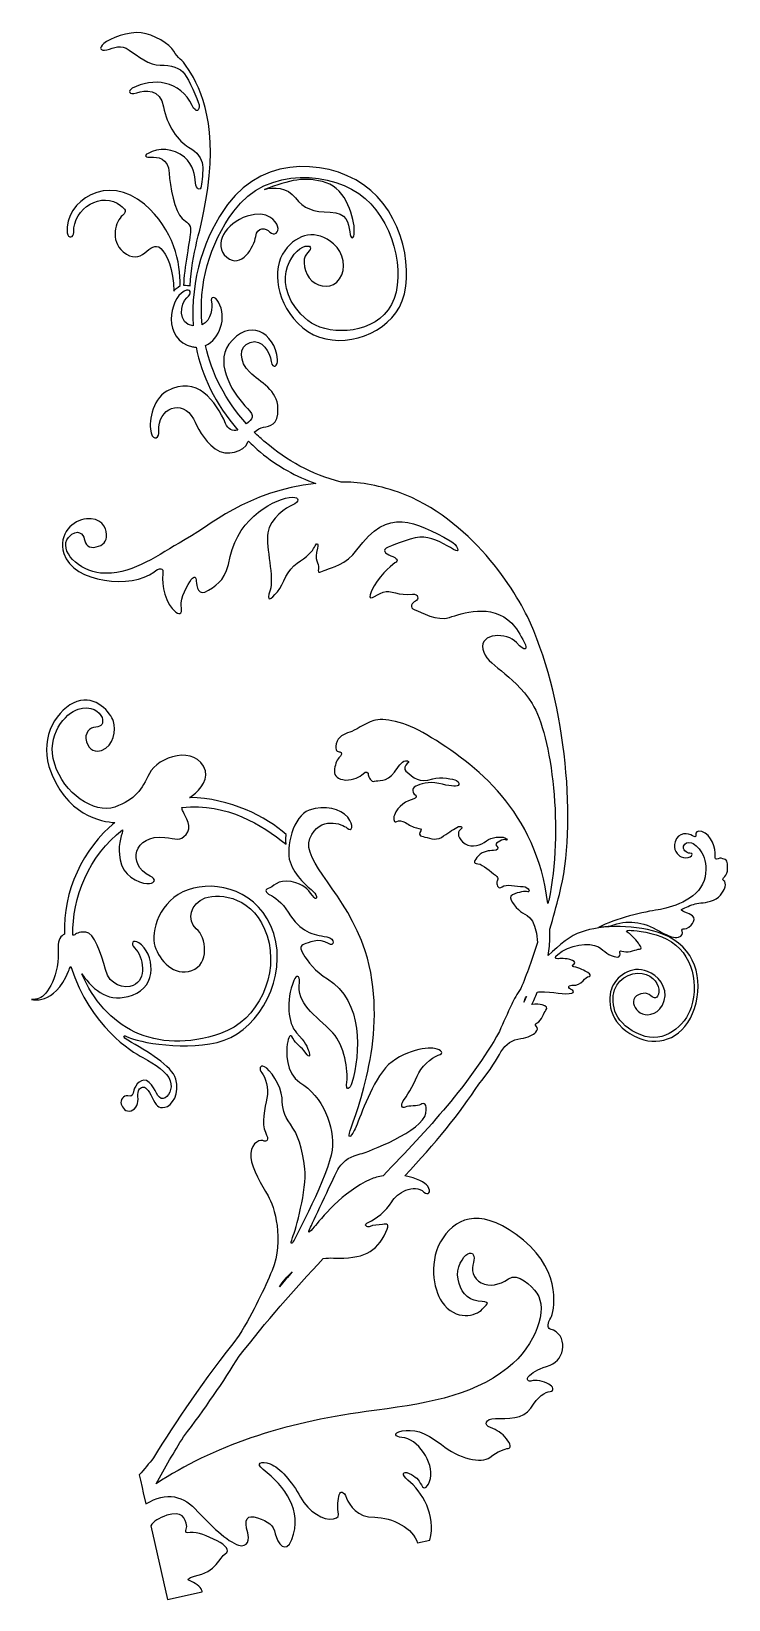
# Model space of a CAD drawing. Header units: centimetres. Extents: x -4.6 to 4.6, y -10.4 to 10.4.
import ezdxf

# ---------------------------------------------------------------- set-up
doc = ezdxf.new("R2010")
doc.units = ezdxf.units.CM
doc.header["$MEASUREMENT"] = 0
doc.layers.add('Camada 1', color=7, linetype='Continuous')

msp = doc.modelspace()

# ---------------------------------------------------------------- linework, layer by layer
at = {"layer": 'Camada 1'}
for points, knots in [([(-2.50218, 7.01254), (-2.52102, 7.01394), (-2.5587, 7.0223), (-2.59079, 7.01953), (-2.59079, 7.01953), (-2.59079, 7.22323), (-2.50081, 7.64321), (-2.49871, 7.74018), (-2.49871, 7.74018), (-2.49313, 7.83437), (-2.54893, 7.849), (-2.61034, 7.90274), (-2.61034, 7.90274), (-2.7094, 7.98786), (-2.77219, 8.33528), (-2.78266, 8.50062), (-2.78266, 8.50062), (-2.79314, 8.712), (-2.94382, 8.71689), (-3.01846, 8.71062), (-3.01846, 8.71062), (-3.09519, 8.70713), (-3.12241, 8.73224), (-3.06101, 8.76224), (-3.06101, 8.76224), (-2.92986, 8.8355), (-2.72475, 8.83759), (-2.57965, 8.71271), (-2.57965, 8.71271), (-2.45826, 8.60807), (-2.44151, 8.47273), (-2.43384, 8.37505), (-2.43384, 8.37505), (-2.42408, 8.27808), (-2.36896, 8.2676), (-2.3578, 8.32692), (-2.3578, 8.32692), (-2.35013, 8.38902), (-2.3292, 8.52713), (-2.34177, 8.61084), (-2.34177, 8.61084), (-2.35153, 8.69596), (-2.40456, 8.77967), (-2.52663, 8.84595), (-2.52663, 8.84595), (-2.65426, 8.91569), (-2.81751, 9.13823), (-2.85728, 9.3789), (-2.85728, 9.3789), (-2.89636, 9.62028), (-3.10493, 9.60425), (-3.21169, 9.56517), (-3.21169, 9.56517), (-3.31983, 9.52681), (-3.32959, 9.58819), (-3.2703, 9.62306), (-3.2703, 9.62306), (-3.0031, 9.76747), (-2.63265, 9.72839), (-2.47639, 9.39425), (-2.47639, 9.39425), (-2.42895, 9.2903), (-2.37244, 9.32519), (-2.38709, 9.40401), (-2.38709, 9.40401), (-2.40453, 9.48005), (-2.52451, 9.74096), (-2.57825, 9.81562), (-2.57825, 9.81562), (-2.62918, 9.89235), (-2.76102, 9.93561), (-2.90266, 9.92794), (-2.90266, 9.92794), (-3.0408, 9.92445), (-3.19984, 10.05351), (-3.31218, 10.12886), (-3.31218, 10.12886), (-3.42028, 10.2112), (-3.51027, 10.15537), (-3.60443, 10.13304), (-3.60443, 10.13304), (-3.69931, 10.1156), (-3.71884, 10.14907), (-3.6442, 10.21607), (-3.6442, 10.21607), (-3.57374, 10.28584), (-3.31003, 10.37583), (-3.15028, 10.35839), (-3.15028, 10.35839), (-2.98984, 10.33606), (-2.77076, 10.20562), (-2.72123, 10.11421), (-2.72123, 10.11421), (-2.66961, 10.0256), (-2.60193, 9.99073), (-2.5552, 9.91747), (-2.5552, 9.91747), (-2.40172, 9.69633), (-2.13941, 9.21635), (-2.27128, 8.30036), (-2.27128, 8.30036), (-2.35639, 7.71088), (-2.49032, 7.45067), (-2.50218, 7.01254)], [0, 0, 0, 0, 0.03703704, 0.03703704, 0.03703704, 0.03703704, 0.07407407, 0.07407407, 0.07407407, 0.07407407, 0.11111111, 0.11111111, 0.11111111, 0.11111111, 0.14814815, 0.14814815, 0.14814815, 0.14814815, 0.18518519, 0.18518519, 0.18518519, 0.18518519, 0.22222222, 0.22222222, 0.22222222, 0.22222222, 0.25925926, 0.25925926, 0.25925926, 0.25925926, 0.2962963, 0.2962963, 0.2962963, 0.2962963, 0.33333333, 0.33333333, 0.33333333, 0.33333333, 0.37037037, 0.37037037, 0.37037037, 0.37037037, 0.40740741, 0.40740741, 0.40740741, 0.40740741, 0.44444444, 0.44444444, 0.44444444, 0.44444444, 0.48148148, 0.48148148, 0.48148148, 0.48148148, 0.51851852, 0.51851852, 0.51851852, 0.51851852, 0.55555556, 0.55555556, 0.55555556, 0.55555556, 0.59259259, 0.59259259, 0.59259259, 0.59259259, 0.62962963, 0.62962963, 0.62962963, 0.62962963, 0.66666667, 0.66666667, 0.66666667, 0.66666667, 0.7037037, 0.7037037, 0.7037037, 0.7037037, 0.74074074, 0.74074074, 0.74074074, 0.74074074, 0.77777778, 0.77777778, 0.77777778, 0.77777778, 0.81481481, 0.81481481, 0.81481481, 0.81481481, 0.85185185, 0.85185185, 0.85185185, 0.85185185, 0.88888889, 0.88888889, 0.88888889, 0.88888889, 0.92592593, 0.92592593, 0.92592593, 0.92592593, 1, 1, 1, 1]), ([(-1.85408, -6.86546), (-1.66572, -6.54386), (-1.51851, -6.24946), (-1.42154, -6.00736), (-1.42154, -6.00736), (-1.25829, -5.60623), (-1.38945, -5.15903), (-1.47456, -5.02091), (-1.47456, -5.02091), (-1.55478, -4.88068), (-1.68803, -4.66721), (-1.70128, -4.51304), (-1.70128, -4.51304), (-1.71943, -4.35606), (-1.60291, -4.26957), (-1.5443, -4.29119), (-1.5443, -4.29119), (-1.48501, -4.3149), (-1.45432, -4.2877), (-1.51012, -4.18096), (-1.51012, -4.18096), (-1.56314, -4.07423), (-1.51711, -3.85587), (-1.48988, -3.7282), (-1.48988, -3.7282), (-1.45919, -3.59982), (-1.5115, -3.44914), (-1.55616, -3.39543), (-1.55616, -3.39543), (-1.59661, -3.34101), (-1.58685, -3.28798), (-1.51989, -3.31381), (-1.51989, -3.31381), (-1.4543, -3.33963), (-1.29944, -3.56913), (-1.28827, -3.72333), (-1.28827, -3.72333), (-1.28128, -3.87263), (-1.27224, -3.94518), (-1.17804, -4.07353), (-1.17804, -4.07353), (-1.08456, -4.20259), (-1.0176, -4.38608), (-0.98688, -4.66374), (-0.98688, -4.66374), (-0.95759, -4.94211), (-1.11176, -5.46881), (-1.14873, -5.57205), (-1.14873, -5.57205), (-1.19059, -5.6746), (-1.1564, -5.66344), (-1.13058, -5.60901), (-1.13058, -5.60901), (-1.13058, -5.60901), (-0.66735, -4.73628), (-0.62689, -4.41815), (-0.62689, -4.41815), (-0.58993, -4.107), (-0.75106, -3.701), (-1.05385, -3.52169), (-1.05385, -3.52169), (-1.24152, -3.40797), (-1.23662, -3.10449), (-1.21988, -3.0152), (-1.21988, -3.0152), (-1.20385, -2.9245), (-1.18361, -2.86103), (-1.14593, -2.93776), (-1.14593, -2.93776), (-1.10685, -3.01658), (-1.03293, -3.04799), (-0.97361, -3.1331), (-0.97361, -3.1331), (-0.91781, -3.21613), (-0.9199, -3.16101), (-0.93525, -3.11008), (-0.93525, -3.11008), (-0.95269, -3.05915), (-0.9778, -2.99496), (-1.0971, -2.8659), (-1.0971, -2.8659), (-1.21222, -2.74033), (-1.24151, -2.44384), (-1.13406, -2.17454), (-1.13406, -2.17454), (-1.10056, -2.09641), (-1.05384, -2.10339), (-1.06011, -2.19407), (-1.06011, -2.19407), (-1.09919, -2.48916), (-0.86128, -2.61545), (-0.61572, -2.86799), (-0.61572, -2.86799), (-0.46504, -3.02566), (-0.41202, -3.37586), (-0.43086, -3.51609), (-0.43086, -3.51609), (-0.45319, -3.6556), (-0.38273, -3.60539), (-0.36527, -3.52726), (-0.36527, -3.52726), (-0.25645, -3.14007), (-0.2062, -2.45011), (-0.68896, -2.15222), (-0.68896, -2.15222), (-0.84385, -2.05943), (-0.95754, -1.91293), (-1.00707, -1.82922), (-1.00707, -1.82922), (-1.05729, -1.74969), (-1.04824, -1.7141), (-0.99522, -1.69526), (-0.99522, -1.69526), (-0.94569, -1.67782), (-0.80477, -1.60107), (-0.67362, -1.6869), (-0.67362, -1.6869), (-0.60107, -1.73712), (-0.57456, -1.61922), (-0.69804, -1.5962), (-0.69804, -1.5962), (-0.88081, -1.5676), (-1.04475, -1.53759), (-1.20662, -1.27179), (-1.20662, -1.27179), (-1.28824, -1.14204), (-1.39638, -1.06319), (-1.44869, -1.04086), (-1.44869, -1.04086), (-1.50031, -1.01644), (-1.52751, -0.9718), (-1.4724, -0.95855), (-1.4724, -0.95855), (-1.41798, -0.94738), (-1.34125, -0.82808), (-1.16823, -0.86716), (-1.16823, -0.86716), (-0.99313, -0.90552), (-0.95754, -0.96064), (-0.88849, -1.05134), (-0.88849, -1.05134), (-0.82081, -1.13995), (-0.81245, -1.05343), (-0.87732, -0.99623), (-0.87732, -0.99623), (-0.9387, -0.94321), (-1.1215, -0.79462), (-1.18358, -0.60626), (-1.18358, -0.60626), (-1.24287, -0.41719), (-1.14381, 0.00556), (-0.93035, 0.07671), (-0.93035, 0.07671), (-0.72035, 0.15275), (-0.51665, 0.09904), (-0.42039, -0.01537), (-0.42039, -0.01537), (-0.3262, -0.12909), (-0.36737, -0.21349), (-0.42806, -0.15909), (-0.42806, -0.15909), (-0.49085, -0.10189), (-0.79223, 0.00765), (-0.91989, -0.29442), (-0.91989, -0.29442), (-1.04268, -0.59581), (-0.42806, -1.03041), (-0.18808, -1.78387), (-0.18808, -1.78387), (0.12934, -2.79963), (-0.2697, -3.8056), (-0.3862, -4.15652), (-0.3862, -4.15652), (-0.42247, -4.26606), (-0.3862, -4.26116), (-0.33458, -4.15721), (-0.33458, -4.15721), (-0.27947, -4.05744), (-0.15876, -3.65702), (0.03795, -3.38005), (0.03795, -3.38005), (0.23816, -3.1038), (0.62744, -3.05215), (0.72722, -3.07308), (0.72722, -3.07308), (0.82488, -3.0947), (0.86327, -3.13446), (0.77466, -3.16306), (0.77466, -3.16306), (0.68886, -3.19375), (0.54304, -3.31864), (0.49629, -3.43794), (0.49629, -3.43794), (0.45025, -3.56142), (0.35119, -3.71909), (0.3128, -3.76721), (0.3128, -3.76721), (0.2793, -3.81743), (0.29327, -3.87535), (0.34071, -3.84952), (0.34071, -3.84952), (0.39164, -3.8237), (0.50187, -3.84325), (0.54441, -3.81393), (0.54441, -3.81393), (0.58696, -3.78673), (0.63511, -3.79718), (0.61278, -3.92905), (0.61278, -3.92905), (0.57301, -4.16135), (-0.1574, -4.44459), (-0.25437, -4.46761), (-0.25437, -4.46761), (-0.36182, -4.48714), (-0.47691, -4.55132), (-0.53692, -4.6511), (-0.53692, -4.6511), (-0.59621, -4.74738), (-0.8627, -5.34246), (-0.91295, -5.43453), (-0.91295, -5.43453), (-0.96248, -5.53081), (-0.93039, -5.51335), (-0.86273, -5.43244), (-0.86273, -5.43244), (-0.79854, -5.34732), (-0.46996, -4.95108), (-0.12393, -4.80596), (-0.12393, -4.80596), (-0.06813, -4.78294), (-0.01021, -4.76551), (0.0463, -4.75643), (0.0463, -4.75643), (0.65463, -4.12508), (1.18414, -3.55998), (1.58737, -2.84632), (1.58737, -2.84632), (1.63899, -2.72842), (1.69201, -2.60563), (1.74853, -2.48773), (1.74853, -2.48773), (1.77782, -2.42354), (1.82039, -2.35377), (1.86852, -2.28053), (1.86852, -2.28053), (1.94874, -2.09146), (2.022, -1.88707), (2.09037, -1.6722), (2.09037, -1.6722), (2.05968, -1.29758), (1.92503, -1.31432), (1.86434, -1.26059), (1.86434, -1.26059), (1.79946, -1.2027), (1.67948, -1.07573), (1.75829, -1.03945), (1.75829, -1.03945), (1.84481, -1.00458), (1.92852, -0.98852), (1.96059, -1.00177), (1.96059, -1.00177), (1.99268, -1.01294), (1.98641, -0.9383), (1.89921, -0.93271), (1.89921, -0.93271), (1.80851, -0.92713), (1.67595, -0.89644), (1.62156, -0.93411), (1.62156, -0.93411), (1.56645, -0.97597), (1.55668, -0.91736), (1.55179, -0.88178), (1.55179, -0.88178), (1.5448, -0.84969), (1.59574, -0.82526), (1.53295, -0.78132), (1.53295, -0.78132), (1.46736, -0.73597), (1.37597, -0.63831), (1.30133, -0.63133), (1.30133, -0.63133), (1.23018, -0.62297), (1.24762, -0.59297), (1.309, -0.52528), (1.309, -0.52528), (1.37247, -0.459), (1.44923, -0.459), (1.50574, -0.45551), (1.50574, -0.45551), (1.56644, -0.45551), (1.57969, -0.42273), (1.54969, -0.39831), (1.54969, -0.39831), (1.5204, -0.3718), (1.55877, -0.34598), (1.59224, -0.32994), (1.59224, -0.32994), (1.62433, -0.31041), (1.63759, -0.30761), (1.66339, -0.316), (1.66339, -0.316), (1.69199, -0.32436), (1.69898, -0.30764), (1.65572, -0.28671), (1.65572, -0.28671), (1.61317, -0.26578), (1.48202, -0.27623), (1.41294, -0.32857), (1.41294, -0.32857), (1.34317, -0.38299), (1.22667, -0.42834), (1.13179, -0.36484), (1.13179, -0.36484), (1.03482, -0.30274), (1.02434, -0.21276), (1.06551, -0.18207), (1.06551, -0.18207), (1.11086, -0.15138), (1.08784, -0.11579), (1.02434, -0.14929), (1.02434, -0.14929), (0.96296, -0.18138), (0.89877, -0.23232), (0.81855, -0.28113), (0.81855, -0.28113), (0.73902, -0.33275), (0.63855, -0.28113), (0.57648, -0.27205), (0.57648, -0.27205), (0.51719, -0.26578), (0.51996, -0.21763), (0.54579, -0.19461), (0.54579, -0.19461), (0.56812, -0.17299), (0.53531, -0.16252), (0.49137, -0.15693), (0.49137, -0.15693), (0.44602, -0.14926), (0.38464, -0.11438), (0.34278, -0.08578), (0.34278, -0.08578), (0.29465, -0.05927), (0.25975, -0.05369), (0.22766, -0.07321), (0.22766, -0.07321), (0.19416, -0.09554), (0.17604, -0.04392), (0.19697, 0.014), (0.19697, 0.014), (0.23393, 0.13399), (0.36998, 0.20654), (0.45438, 0.22678), (0.45438, 0.22678), (0.48438, 0.23377), (0.49973, 0.26028), (0.47041, 0.28049), (0.47041, 0.28049), (0.4425, 0.30073), (0.41389, 0.3628), (0.47877, 0.39421), (0.47877, 0.39421), (0.54015, 0.4249), (0.64342, 0.46118), (0.78503, 0.43048), (0.78503, 0.43048), (0.92317, 0.40048), (1.01106, 0.38444), (1.03826, 0.40328), (1.03826, 0.40328), (1.06059, 0.4249), (1.05292, 0.44583), (1.01664, 0.46887), (1.01664, 0.46887), (0.98036, 0.49191), (0.80735, 0.52258), (0.7062, 0.49189), (0.7062, 0.49189), (0.51853, 0.434), (0.45434, 0.50655), (0.3497, 0.59304), (0.3497, 0.59304), (0.31692, 0.62024), (0.34271, 0.66977), (0.36785, 0.6935), (0.36785, 0.6935), (0.39296, 0.71165), (0.39296, 0.74163), (0.34274, 0.73118), (0.34274, 0.73118), (0.28972, 0.72282), (0.24646, 0.64466), (0.20042, 0.58119), (0.20042, 0.58119), (0.09228, 0.44096), (-0.02212, 0.47655), (-0.06469, 0.46049), (-0.06469, 0.46049), (-0.10795, 0.44655), (-0.1484, 0.51491), (-0.1484, 0.54561), (-0.1484, 0.54561), (-0.14491, 0.57839), (-0.1756, 0.59863), (-0.21677, 0.55955), (-0.21677, 0.55955), (-0.25654, 0.51769), (-0.34724, 0.47375), (-0.44839, 0.47652), (-0.44839, 0.47652), (-0.55025, 0.48628), (-0.59978, 0.52885), (-0.59629, 0.59651), (-0.59629, 0.59651), (-0.5914, 0.66837), (-0.57047, 0.73952), (-0.537, 0.76812), (-0.537, 0.76812), (-0.50422, 0.79881), (-0.48747, 0.84347), (-0.52306, 0.84974), (-0.52306, 0.84974), (-0.55584, 0.85463), (-0.59352, 0.85601), (-0.57259, 0.95579), (-0.57259, 0.95579), (-0.54888, 1.05207), (-0.46514, 1.08763), (-0.39468, 1.10856), (-0.39468, 1.10856), (-0.3298, 1.12809), (-0.19656, 1.22297), (-0.07657, 1.26345), (-0.07657, 1.26345), (0.04622, 1.30462), (0.33155, 1.25228), (0.62733, 1.07369), (0.62733, 1.07369), (1.2831, 0.68232), (2.07352, 0.06632), (2.227, -1.15664), (2.227, -1.15664), (2.23049, -1.14198), (2.23467, -1.12944), (2.23748, -1.11409), (2.23748, -1.11409), (2.43909, -0.20297), (2.27865, 1.07229), (2.01843, 1.48737), (2.01843, 1.48737), (1.75961, 1.89898), (1.40939, 1.98688), (1.36684, 2.20593), (1.36684, 2.20593), (1.32218, 2.42707), (1.69193, 2.42919), (1.81123, 2.29454), (1.81123, 2.29454), (1.93331, 2.16198), (1.96331, 2.19966), (1.91518, 2.29872), (1.91518, 2.29872), (1.86705, 2.39429), (1.79797, 2.50033), (1.74984, 2.55058), (1.74984, 2.55058), (1.47777, 2.81916), (1.0815, 2.68242), (0.92593, 2.62522), (0.92593, 2.62522), (0.76686, 2.57289), (0.54572, 2.69708), (0.46828, 2.72777), (0.46828, 2.72777), (0.38457, 2.75568), (0.43132, 2.82474), (0.47595, 2.84218), (0.47595, 2.84218), (0.52199, 2.86171), (0.5199, 2.94473), (0.43478, 2.93357), (0.43478, 2.93357), (0.25687, 2.90986), (0.14736, 2.99495), (0.0483, 2.96008), (0.0483, 2.96008), (-0.04936, 2.92449), (-0.18472, 2.8045), (-0.10518, 2.97961), (-0.10518, 2.97961), (-0.02496, 3.15543), (0.14387, 3.30751), (0.20179, 3.34656), (0.20179, 3.34656), (0.2618, 3.38006), (0.23108, 3.41144), (0.15017, 3.44213), (0.15017, 3.44213), (0.07413, 3.47142), (0.01902, 3.51957), (0.11667, 3.55513), (0.11667, 3.55513), (0.21433, 3.59209), (0.45711, 3.70023), (0.58826, 3.68697), (0.58826, 3.68697), (0.71873, 3.6758), (0.88406, 3.58791), (0.97685, 3.52512), (0.97685, 3.52512), (1.07451, 3.46233), (1.03964, 3.5865), (0.93568, 3.64024), (0.93568, 3.64024), (0.47176, 3.8872), (0.11526, 4.10067), (-0.29913, 3.51954), (-0.29913, 3.51954), (-0.43796, 3.3228), (-0.64166, 3.28792), (-0.70725, 3.25723), (-0.70725, 3.25723), (-0.77771, 3.23141), (-0.82306, 3.18817), (-0.8084, 3.27117), (-0.8084, 3.27117), (-0.79864, 3.35629), (-0.87119, 3.37512), (-0.82097, 3.54184), (-0.82097, 3.54184), (-0.80004, 3.62836), (-0.83981, 3.60952), (-0.86142, 3.5551), (-0.86142, 3.5551), (-0.88235, 3.50906), (-0.96257, 3.42186), (-1.08954, 3.34301), (-1.08954, 3.34301), (-1.22138, 3.26557), (-1.26395, 3.07443), (-1.35116, 2.96558), (-1.35116, 2.96558), (-1.43977, 2.85395), (-1.50046, 2.82117), (-1.44673, 2.98582), (-1.44673, 2.98582), (-1.38953, 3.15325), (-1.50674, 3.54531), (-1.47742, 3.74414), (-1.47742, 3.74414), (-1.44882, 3.94435), (-1.22977, 4.08109), (-1.14606, 4.11667), (-1.14606, 4.11667), (-1.06375, 4.15085), (-1.05398, 4.21782), (-1.15233, 4.21644), (-1.15233, 4.21644), (-1.3672, 4.20877), (-1.86043, 3.95971), (-1.97415, 3.4302), (-1.97415, 3.4302), (-2.03485, 3.12463), (-2.11856, 3.08), (-2.26157, 2.98649), (-2.26157, 2.98649), (-2.4032, 2.88883), (-2.41992, 3.04369), (-2.42413, 3.10579), (-2.42413, 3.10579), (-2.42204, 3.16159), (-2.44575, 3.18252), (-2.49041, 3.12672), (-2.49041, 3.12672), (-2.53436, 3.06602), (-2.64249, 2.87277), (-2.62156, 2.78279), (-2.62156, 2.78279), (-2.60412, 2.6914), (-2.63413, 2.65164), (-2.69551, 2.69699), (-2.69551, 2.69699), (-2.83434, 2.80163), (-2.88318, 3.05418), (-2.86574, 3.20277), (-2.86574, 3.20277), (-2.85108, 3.29347), (-2.91249, 3.28371), (-2.98644, 3.22648), (-2.98644, 3.22648), (-3.262, 3.00672), (-4.05522, 3.07718), (-4.1745, 3.46995), (-4.1745, 3.46995), (-4.25753, 3.73784), (-4.04753, 3.91434), (-3.87732, 3.93038), (-3.87732, 3.93038), (-3.68965, 3.94922), (-3.61083, 3.82156), (-3.60943, 3.72387), (-3.60943, 3.72387), (-3.60454, 3.6255), (-3.65756, 3.57946), (-3.74757, 3.55853), (-3.74757, 3.55853), (-3.83478, 3.5362), (-3.89825, 3.58504), (-3.90455, 3.66667), (-3.90455, 3.66667), (-3.90804, 3.7176), (-3.99594, 3.82015), (-4.11175, 3.68551), (-4.11175, 3.68551), (-4.25894, 3.51528), (-3.96456, 3.23413), (-3.68828, 3.2132), (-3.68828, 3.2132), (-3.29413, 3.18179), (-2.99552, 3.41341), (-2.6509, 3.60806), (-2.6509, 3.60806), (-2.21907, 3.84595), (-1.76841, 4.29315), (-0.84403, 4.39848), (-0.84403, 4.39848), (-1.09726, 4.48846), (-1.34772, 4.62033), (-1.57515, 4.81356), (-1.57515, 4.81356), (-1.63235, 4.8596), (-1.68329, 4.90913), (-1.73491, 4.95797), (-1.73491, 4.95797), (-1.73769, 4.9517), (-1.74118, 4.94403), (-1.74467, 4.93564), (-1.74467, 4.93564), (-1.78793, 4.82959), (-2.01674, 4.73681), (-2.17512, 4.85611), (-2.17512, 4.85611), (-2.33279, 4.97541), (-2.40674, 5.14284), (-2.46116, 5.25238), (-2.46116, 5.25238), (-2.60417, 5.52376), (-2.93974, 5.39819), (-2.91672, 5.08982), (-2.91672, 5.08982), (-2.91114, 5.00679), (-2.983, 4.9489), (-3.02067, 5.0654), (-3.02067, 5.0654), (-3.05485, 5.1833), (-3.01718, 5.50141), (-2.81279, 5.61862), (-2.81279, 5.61862), (-2.41166, 5.83838), (-2.16747, 5.48397), (-2.03494, 5.19097), (-2.03494, 5.19097), (-2.00285, 5.11771), (-1.94496, 5.08006), (-1.87169, 5.10376), (-1.87169, 5.10376), (-2.17517, 5.45047), (-2.35027, 5.82581), (-2.42562, 6.19903), (-2.42562, 6.19903), (-2.44028, 6.20043), (-2.4584, 6.20252), (-2.47166, 6.2067), (-2.47166, 6.2067), (-2.88047, 6.29459), (-2.77792, 6.83945), (-2.58466, 6.93991), (-2.58466, 6.93991), (-2.49047, 6.98735), (-2.47512, 6.90782), (-2.54907, 6.85339), (-2.54907, 6.85339), (-2.63628, 6.78433), (-2.67324, 6.50668), (-2.46255, 6.48154), (-2.46255, 6.48154), (-2.50859, 7.09336), (-2.30907, 7.68076), (-2.00908, 8.08679), (-2.00908, 8.08679), (-1.51026, 8.7642), (-0.59636, 8.68327), (-0.11641, 8.27306), (-0.11641, 8.27306), (0.36635, 7.86285), (0.48914, 7.02222), (0.21707, 6.65455), (0.21707, 6.65455), (-0.0536, 6.28829), (-0.65706, 6.15504), (-1.01634, 6.45712), (-1.01634, 6.45712), (-1.37213, 6.76269), (-1.43004, 7.24055), (-1.25354, 7.47566), (-1.25354, 7.47566), (-1.08122, 7.70796), (-0.83425, 7.7617), (-0.60753, 7.56564), (-0.60753, 7.56564), (-0.47429, 7.45192), (-0.43103, 7.23637), (-0.52731, 7.10172), (-0.52731, 7.10172), (-0.62219, 6.96848), (-0.79031, 6.98591), (-0.89426, 7.07661), (-0.89426, 7.07661), (-1.00099, 7.16522), (-1.02264, 7.37032), (-0.96752, 7.43102), (-0.96752, 7.43102), (-0.90963, 7.48682), (-0.87754, 7.5531), (-0.98146, 7.53357), (-0.98146, 7.53357), (-1.15937, 7.4973), (-1.48655, 7.00895), (-0.94796, 6.55271), (-0.94796, 6.55271), (-0.72193, 6.36226), (-0.1408, 6.3462), (0.11524, 6.69363), (0.11524, 6.69363), (0.37337, 7.04383), (0.22756, 7.81403), (-0.19102, 8.16704), (-0.19102, 8.16704), (-0.6124, 8.52492), (-1.48235, 8.60445), (-1.92812, 7.99961), (-1.92812, 7.99961), (-2.25112, 7.5594), (-2.39694, 7.02571), (-2.34669, 6.49691), (-2.34669, 6.49691), (-2.22043, 6.55271), (-2.20995, 6.73551), (-2.22181, 6.7983), (-2.22181, 6.7983), (-2.23925, 6.87434), (-2.17506, 6.87992), (-2.13042, 6.79552), (-2.13042, 6.79552), (-2.01321, 6.59182), (-2.11227, 6.303), (-2.30203, 6.22206), (-2.30203, 6.22206), (-2.219, 5.85371), (-2.03972, 5.49652), (-1.75789, 5.18468), (-1.75789, 5.18468), (-1.68116, 5.25165), (-1.64348, 5.28792), (-1.74604, 5.38769), (-1.74604, 5.38769), (-1.91696, 5.55861), (-2.19112, 5.96533), (-1.99091, 6.23949), (-1.99091, 6.23949), (-1.73209, 6.58969), (-1.38676, 6.40065), (-1.34768, 6.03928), (-1.34768, 6.03928), (-1.3372, 5.95207), (-1.41256, 5.89765), (-1.43348, 6.01277), (-1.43348, 6.01277), (-1.44883, 6.12858), (-1.54789, 6.31834), (-1.70904, 6.26391), (-1.70904, 6.26391), (-1.8716, 6.2102), (-1.85554, 6.00438), (-1.71671, 5.86905), (-1.71671, 5.86905), (-1.57508, 5.7379), (-1.34767, 5.62767), (-1.34277, 5.39256), (-1.34277, 5.39256), (-1.33928, 5.15885), (-1.4544, 5.15817), (-1.53393, 5.14142), (-1.53393, 5.14142), (-1.57719, 5.13443), (-1.61764, 5.11073), (-1.65601, 5.07514), (-1.65601, 5.07514), (-1.60997, 5.0291), (-1.55973, 4.98375), (-1.5102, 4.94399), (-1.5102, 4.94399), (-1.22278, 4.69772), (-0.90954, 4.51843), (-0.50769, 4.41657), (-0.50769, 4.41657), (-0.28515, 4.41935), (-0.05353, 4.38379), (0.25203, 4.28401), (0.25203, 4.28401), (1.2071, 3.93241), (1.80286, 2.98364), (1.9982, 2.54969), (1.9982, 2.54969), (2.46979, 1.47744), (2.61838, -0.11665), (2.37909, -1.03822), (2.37909, -1.03822), (2.34073, -1.1917), (2.29747, -1.34519), (2.25283, -1.49587), (2.25283, -1.49587), (2.25423, -1.53074), (2.25423, -1.56424), (2.25423, -1.59842), (2.25423, -1.59842), (2.25423, -1.67936), (2.24447, -1.76307), (2.23052, -1.84329), (2.23052, -1.84329), (2.3812, -1.69819), (2.53469, -1.58029), (2.66515, -1.53285), (2.66515, -1.53285), (2.93653, -1.43937), (3.41022, -1.42752), (3.74161, -1.55936), (3.74161, -1.55936), (4.1832, -1.72888), (4.28856, -2.15724), (4.16717, -2.54231), (4.16717, -2.54231), (4.04369, -2.9267), (3.71579, -3.04809), (3.44372, -2.93995), (3.44372, -2.93995), (3.04817, -2.78718), (3.00909, -2.46976), (3.06701, -2.28976), (3.06701, -2.28976), (3.11794, -2.12511), (3.33212, -1.96607), (3.54559, -2.05328), (3.54559, -2.05328), (3.67397, -2.10003), (3.81975, -2.26328), (3.76673, -2.44047), (3.76673, -2.44047), (3.70884, -2.61975), (3.56094, -2.64626), (3.47791, -2.61557), (3.47791, -2.61557), (3.39279, -2.5807), (3.33977, -2.49487), (3.36279, -2.42372), (3.36279, -2.42372), (3.38441, -2.35186), (3.51837, -2.31977), (3.56858, -2.36093), (3.56858, -2.36093), (3.6188, -2.40697), (3.66277, -2.43488), (3.68857, -2.35535), (3.68857, -2.35535), (3.71577, -2.27513), (3.66555, -2.14747), (3.52741, -2.09513), (3.52741, -2.09513), (3.39276, -2.04071), (3.16813, -2.11188), (3.10812, -2.29955), (3.10812, -2.29955), (3.04811, -2.48931), (3.11511, -2.76138), (3.45695, -2.89462), (3.45695, -2.89462), (3.7695, -3.01532), (4.04366, -2.77323), (4.12248, -2.53045), (4.12248, -2.53045), (4.23548, -2.17257), (4.1134, -1.74421), (3.73251, -1.59494), (3.73251, -1.59494), (3.53788, -1.52099), (3.34603, -1.51123), (3.30486, -1.50982), (3.30486, -1.50982), (3.26718, -1.51122), (3.24975, -1.52657), (3.28951, -1.544), (3.28951, -1.544), (3.32647, -1.56284), (3.41368, -1.6605), (3.43461, -1.69748), (3.43461, -1.69748), (3.45903, -1.73098), (3.47578, -1.76307), (3.4395, -1.75886), (3.4395, -1.75886), (3.40042, -1.75817), (3.30485, -1.81466), (3.2295, -1.79095), (3.2295, -1.79095), (3.19672, -1.78047), (3.17089, -1.77629), (3.17788, -1.80421), (3.17788, -1.80421), (3.18905, -1.83281), (3.17788, -1.86631), (3.14859, -1.8635), (3.14859, -1.8635), (3.01535, -1.84884), (2.98185, -1.78256), (2.89673, -1.73094), (2.89673, -1.73094), (2.77465, -1.65768), (2.50258, -1.70861), (2.35817, -1.82931), (2.35817, -1.82931), (2.30584, -1.86839), (2.32608, -1.88302), (2.35677, -1.88651), (2.35677, -1.88651), (2.38397, -1.88791), (2.45514, -1.87185), (2.55071, -1.90744), (2.55071, -1.90744), (2.59815, -1.92347), (2.5828, -1.9507), (2.57095, -1.96115), (2.57095, -1.96115), (2.5542, -1.96673), (2.54375, -1.99044), (2.57095, -1.99465), (2.57095, -1.99465), (2.63932, -1.99954), (2.71814, -2.05185), (2.75581, -2.0686), (2.75581, -2.0686), (2.79349, -2.08813), (2.79836, -2.11744), (2.77116, -2.12022), (2.77116, -2.12022), (2.74605, -2.123), (2.72163, -2.14393), (2.69234, -2.18023), (2.69234, -2.18023), (2.66025, -2.21373), (2.60373, -2.24161), (2.56955, -2.23675), (2.56955, -2.23675), (2.53187, -2.23397), (2.50954, -2.24093), (2.50258, -2.25559), (2.50258, -2.25559), (2.49909, -2.27094), (2.51652, -2.28977), (2.54235, -2.29885), (2.54235, -2.29885), (2.56677, -2.30584), (2.58003, -2.33026), (2.54235, -2.3414), (2.54235, -2.3414), (2.46004, -2.36651), (2.28912, -2.32047), (2.12097, -2.32537), (2.12097, -2.32537), (2.11121, -2.32537), (2.09864, -2.32537), (2.08679, -2.32955), (2.08679, -2.32955), (2.06097, -2.39234), (2.03517, -2.44536), (2.01353, -2.49071), (2.01353, -2.49071), (2.07142, -2.48304), (2.12376, -2.48793), (2.15167, -2.4977), (2.15167, -2.4977), (2.20609, -2.51514), (2.22702, -2.5312), (2.2012, -2.56747), (2.2012, -2.56747), (2.17051, -2.60097), (2.14958, -2.69722), (2.08679, -2.73559), (2.08679, -2.73559), (2.06097, -2.74744), (2.0547, -2.75583), (2.07353, -2.77814), (2.07353, -2.77814), (2.09168, -2.80116), (2.09515, -2.82836), (2.06586, -2.85627), (2.06586, -2.85627), (2.04075, -2.88768), (1.9668, -2.93162), (1.86843, -2.94279), (1.86843, -2.94279), (1.76588, -2.95464), (1.66123, -3.01256), (1.60681, -3.1172), (1.60681, -3.1172), (1.55868, -3.20999), (1.4673, -3.353), (1.3159, -3.54344), (1.3159, -3.54344), (1.05917, -3.93132), (0.73895, -4.33036), (0.33363, -4.75801), (0.33363, -4.75801), (0.4913, -4.78521), (0.60779, -4.84662), (0.63848, -4.89266), (0.63848, -4.89266), (0.6887, -4.97918), (0.64337, -5.01614), (0.58826, -4.97148), (0.58826, -4.97148), (0.4543, -4.85567), (0.22898, -4.98196), (0.1613, -5.09914), (0.1613, -5.09914), (0.09084, -5.21844), (-0.05637, -5.33494), (-0.14218, -5.37052), (-0.14218, -5.37052), (-0.22939, -5.40611), (-0.15753, -5.44725), (-0.12403, -5.42772), (-0.12403, -5.42772), (-0.09403, -5.40679), (-0.01312, -5.40748), (0.04062, -5.39981), (0.04062, -5.39981), (0.09851, -5.39282), (0.13759, -5.38097), (0.08457, -5.50096), (0.08457, -5.50096), (-0.03751, -5.77303), (-0.2224, -5.85746), (-0.60956, -5.84349), (-0.60956, -5.84349), (-0.65422, -5.84209), (-0.69954, -5.84418), (-0.74352, -5.85048), (-0.74352, -5.85048), (-1.13071, -6.26), (-1.50324, -6.68834), (-1.85416, -7.1404), (-1.85416, -7.1404), (-2.06276, -7.47248), (-2.31041, -7.83943), (-2.59224, -8.20847), (-2.59224, -8.20847), (-2.71781, -8.40939), (-2.83851, -8.61519), (-2.95221, -8.82797), (-2.95221, -8.82797), (-2.20434, -8.33473), (-1.28557, -8.0229), (-0.17774, -7.87499), (-0.17774, -7.87499), (0.58198, -7.77313), (1.1924, -7.69222), (1.6954, -7.29595), (1.6954, -7.29595), (2.07701, -6.99319), (2.227, -6.5167), (2.08188, -6.3095), (2.08188, -6.3095), (2.00793, -6.20205), (1.83143, -6.03671), (1.70517, -6.11834), (1.70517, -6.11834), (1.5796, -6.20486), (1.45612, -6.22367), (1.34658, -6.17205), (1.34658, -6.17205), (1.23704, -6.12112), (1.20916, -5.98719), (1.24194, -5.90276), (1.24194, -5.90276), (1.26914, -5.81696), (1.23567, -5.75277), (1.16868, -5.78695), (1.16868, -5.78695), (1.10589, -5.82531), (1.00752, -5.97113), (1.03821, -6.12461), (1.03821, -6.12461), (1.0689, -6.276), (1.14912, -6.39459), (1.30679, -6.41203), (1.30679, -6.41203), (1.46237, -6.43296), (1.4526, -6.42669), (1.35981, -6.52085), (1.35981, -6.52085), (1.28308, -6.60597), (1.00752, -6.68897), (0.82472, -6.42108), (0.82472, -6.42108), (0.71172, -6.26201), (0.64195, -5.86437), (0.84007, -5.57555), (0.84007, -5.57555), (1.03959, -5.28742), (1.37585, -5.17442), (1.90536, -5.60905), (1.90536, -5.60905), (2.43066, -6.04088), (2.3044, -6.57039), (2.26464, -6.63248), (2.26464, -6.63248), (2.22696, -6.69458), (2.21162, -6.77271), (2.25765, -6.78247), (2.25765, -6.78247), (2.49903, -6.84594), (2.45995, -7.19268), (2.25625, -7.25965), (2.25625, -7.25965), (2.11602, -7.30431), (2.04905, -7.33709), (1.98418, -7.39498), (1.98418, -7.39498), (1.92348, -7.45359), (1.97442, -7.48496), (2.01487, -7.46684), (2.01487, -7.46684), (2.05464, -7.45009), (2.17881, -7.4766), (2.23741, -7.5101), (2.23741, -7.5101), (2.29742, -7.54079), (2.31972, -7.60358), (2.25625, -7.60776), (2.25625, -7.60776), (2.19137, -7.61125), (2.09649, -7.67613), (2.00021, -7.82681), (2.00021, -7.82681), (1.90255, -7.9782), (1.69046, -7.96844), (1.53558, -7.96564), (1.53558, -7.96564), (1.38839, -7.96564), (1.38069, -8.05772), (1.46581, -8.08634), (1.46581, -8.08634), (1.55511, -8.11634), (1.62139, -8.15889), (1.6779, -8.23424), (1.6779, -8.23424), (1.74, -8.30401), (1.74487, -8.35772), (1.70161, -8.3619), (1.70161, -8.3619), (1.65835, -8.36399), (1.56487, -8.39817), (1.45954, -8.4798), (1.45954, -8.4798), (1.35281, -8.56492), (1.04655, -8.49655), (0.81843, -8.31097), (0.81843, -8.31097), (0.59517, -8.1296), (0.43822, -8.10727), (0.2994, -8.1296), (0.2994, -8.1296), (0.15989, -8.15471), (0.21569, -8.21263), (0.29313, -8.2154), (0.29313, -8.2154), (0.5066, -8.22725), (0.72078, -8.55026), (0.67265, -8.76026), (0.67265, -8.76026), (0.64336, -8.87607), (0.58825, -8.92002), (0.55335, -8.84397), (0.55335, -8.84397), (0.51499, -8.77282), (0.4822, -8.73234), (0.3915, -8.69258), (0.3915, -8.69258), (0.30429, -8.64654), (0.28964, -8.71491), (0.37335, -8.78047), (0.37335, -8.78047), (0.56451, -8.92906), (0.75424, -9.24857), (0.66775, -9.57366), (0.66775, -9.57366), (0.66775, -9.57366), (0.50172, -9.61062), (0.50172, -9.61062), (0.50172, -9.61062), (0.45428, -9.42295), (0.16337, -9.27018), (-0.06335, -9.27087), (-0.06335, -9.27087), (-0.29915, -9.27436), (-0.39471, -9.1181), (-0.43448, -9.01692), (-0.43448, -9.01692), (-0.47425, -8.92204), (-0.51679, -8.92064), (-0.53214, -8.97506), (-0.53214, -8.97506), (-0.54889, -9.02668), (-0.55796, -9.13971), (-0.54749, -9.19482), (-0.54749, -9.19482), (-0.53701, -9.25343), (-0.53701, -9.28062), (-0.60959, -9.29248), (-0.60959, -9.29248), (-0.73934, -9.31619), (-0.93537, -9.20459), (-1.04491, -9.00366), (-1.04491, -9.00366), (-1.15791, -8.80345), (-1.32047, -8.6102), (-1.44536, -8.56625), (-1.44536, -8.56625), (-1.56815, -8.5195), (-1.64348, -8.55858), (-1.53884, -8.6388), (-1.53884, -8.6388), (-1.25211, -8.8711), (-1.01213, -9.17667), (-1.15932, -9.56455), (-1.15932, -9.56455), (-1.24026, -9.76966), (-1.34977, -9.61617), (-1.37837, -9.49129), (-1.37837, -9.49129), (-1.40139, -9.3685), (-1.47465, -9.32804), (-1.61485, -9.2792), (-1.61485, -9.2792), (-1.75299, -9.22898), (-1.79553, -9.29664), (-1.74251, -9.47523), (-1.74251, -9.47523), (-1.72089, -9.55545), (-1.73624, -9.68174), (-1.86668, -9.63848), (-1.86668, -9.63848), (-2.00133, -9.60361), (-2.25736, -9.35665), (-2.40177, -9.19758), (-2.40177, -9.19758), (-2.58944, -8.9834), (-2.81547, -8.9262), (-3.09032, -9.09572), (-3.09032, -9.09572), (-3.09032, -9.09572), (-3.09032, -9.09432), (-3.09032, -9.09432), (-3.09032, -9.09432), (-3.09032, -9.09432), (-3.1245, -8.94642), (-3.1245, -8.94642), (-3.1245, -8.94642), (-3.1245, -8.94642), (-3.14053, -8.87805), (-3.14053, -8.87805), (-3.14053, -8.87805), (-3.14053, -8.87805), (-3.16286, -8.77899), (-3.16286, -8.77899), (-3.16286, -8.77899), (-3.16286, -8.77899), (-3.17752, -8.71202), (-3.17752, -8.71202), (-3.17752, -8.71202), (-3.11264, -8.63598), (-3.04986, -8.56203), (-2.98985, -8.48739), (-2.98985, -8.48739), (-2.69892, -8.01026), (-2.32776, -7.46681), (-1.85408, -6.86546)], [0, 0, 0, 0, 0.00307692, 0.00307692, 0.00307692, 0.00307692, 0.00615385, 0.00615385, 0.00615385, 0.00615385, 0.00923077, 0.00923077, 0.00923077, 0.00923077, 0.01230769, 0.01230769, 0.01230769, 0.01230769, 0.01538462, 0.01538462, 0.01538462, 0.01538462, 0.01846154, 0.01846154, 0.01846154, 0.01846154, 0.02153846, 0.02153846, 0.02153846, 0.02153846, 0.02461538, 0.02461538, 0.02461538, 0.02461538, 0.02769231, 0.02769231, 0.02769231, 0.02769231, 0.03076923, 0.03076923, 0.03076923, 0.03076923, 0.03384615, 0.03384615, 0.03384615, 0.03384615, 0.03692308, 0.03692308, 0.03692308, 0.03692308, 0.04, 0.04, 0.04, 0.04, 0.04307692, 0.04307692, 0.04307692, 0.04307692, 0.04615385, 0.04615385, 0.04615385, 0.04615385, 0.04923077, 0.04923077, 0.04923077, 0.04923077, 0.05230769, 0.05230769, 0.05230769, 0.05230769, 0.05538462, 0.05538462, 0.05538462, 0.05538462, 0.05846154, 0.05846154, 0.05846154, 0.05846154, 0.06153846, 0.06153846, 0.06153846, 0.06153846, 0.06461538, 0.06461538, 0.06461538, 0.06461538, 0.06769231, 0.06769231, 0.06769231, 0.06769231, 0.07076923, 0.07076923, 0.07076923, 0.07076923, 0.07384615, 0.07384615, 0.07384615, 0.07384615, 0.07692308, 0.07692308, 0.07692308, 0.07692308, 0.08, 0.08, 0.08, 0.08, 0.08307692, 0.08307692, 0.08307692, 0.08307692, 0.08615385, 0.08615385, 0.08615385, 0.08615385, 0.08923077, 0.08923077, 0.08923077, 0.08923077, 0.09230769, 0.09230769, 0.09230769, 0.09230769, 0.09538462, 0.09538462, 0.09538462, 0.09538462, 0.09846154, 0.09846154, 0.09846154, 0.09846154, 0.10153846, 0.10153846, 0.10153846, 0.10153846, 0.10461538, 0.10461538, 0.10461538, 0.10461538, 0.10769231, 0.10769231, 0.10769231, 0.10769231, 0.11076923, 0.11076923, 0.11076923, 0.11076923, 0.11384615, 0.11384615, 0.11384615, 0.11384615, 0.11692308, 0.11692308, 0.11692308, 0.11692308, 0.12, 0.12, 0.12, 0.12, 0.12307692, 0.12307692, 0.12307692, 0.12307692, 0.12615385, 0.12615385, 0.12615385, 0.12615385, 0.12923077, 0.12923077, 0.12923077, 0.12923077, 0.13230769, 0.13230769, 0.13230769, 0.13230769, 0.13538462, 0.13538462, 0.13538462, 0.13538462, 0.13846154, 0.13846154, 0.13846154, 0.13846154, 0.14153846, 0.14153846, 0.14153846, 0.14153846, 0.14461538, 0.14461538, 0.14461538, 0.14461538, 0.14769231, 0.14769231, 0.14769231, 0.14769231, 0.15076923, 0.15076923, 0.15076923, 0.15076923, 0.15384615, 0.15384615, 0.15384615, 0.15384615, 0.15692308, 0.15692308, 0.15692308, 0.15692308, 0.16, 0.16, 0.16, 0.16, 0.16307692, 0.16307692, 0.16307692, 0.16307692, 0.16615385, 0.16615385, 0.16615385, 0.16615385, 0.16923077, 0.16923077, 0.16923077, 0.16923077, 0.17230769, 0.17230769, 0.17230769, 0.17230769, 0.17538462, 0.17538462, 0.17538462, 0.17538462, 0.17846154, 0.17846154, 0.17846154, 0.17846154, 0.18153846, 0.18153846, 0.18153846, 0.18153846, 0.18461538, 0.18461538, 0.18461538, 0.18461538, 0.18769231, 0.18769231, 0.18769231, 0.18769231, 0.19076923, 0.19076923, 0.19076923, 0.19076923, 0.19384615, 0.19384615, 0.19384615, 0.19384615, 0.19692308, 0.19692308, 0.19692308, 0.19692308, 0.2, 0.2, 0.2, 0.2, 0.20307692, 0.20307692, 0.20307692, 0.20307692, 0.20615385, 0.20615385, 0.20615385, 0.20615385, 0.20923077, 0.20923077, 0.20923077, 0.20923077, 0.21230769, 0.21230769, 0.21230769, 0.21230769, 0.21538462, 0.21538462, 0.21538462, 0.21538462, 0.21846154, 0.21846154, 0.21846154, 0.21846154, 0.22153846, 0.22153846, 0.22153846, 0.22153846, 0.22461538, 0.22461538, 0.22461538, 0.22461538, 0.22769231, 0.22769231, 0.22769231, 0.22769231, 0.23076923, 0.23076923, 0.23076923, 0.23076923, 0.23384615, 0.23384615, 0.23384615, 0.23384615, 0.23692308, 0.23692308, 0.23692308, 0.23692308, 0.24, 0.24, 0.24, 0.24, 0.24307692, 0.24307692, 0.24307692, 0.24307692, 0.24615385, 0.24615385, 0.24615385, 0.24615385, 0.24923077, 0.24923077, 0.24923077, 0.24923077, 0.25230769, 0.25230769, 0.25230769, 0.25230769, 0.25538462, 0.25538462, 0.25538462, 0.25538462, 0.25846154, 0.25846154, 0.25846154, 0.25846154, 0.26153846, 0.26153846, 0.26153846, 0.26153846, 0.26461538, 0.26461538, 0.26461538, 0.26461538, 0.26769231, 0.26769231, 0.26769231, 0.26769231, 0.27076923, 0.27076923, 0.27076923, 0.27076923, 0.27384615, 0.27384615, 0.27384615, 0.27384615, 0.27692308, 0.27692308, 0.27692308, 0.27692308, 0.28, 0.28, 0.28, 0.28, 0.28307692, 0.28307692, 0.28307692, 0.28307692, 0.28615385, 0.28615385, 0.28615385, 0.28615385, 0.28923077, 0.28923077, 0.28923077, 0.28923077, 0.29230769, 0.29230769, 0.29230769, 0.29230769, 0.29538462, 0.29538462, 0.29538462, 0.29538462, 0.29846154, 0.29846154, 0.29846154, 0.29846154, 0.30153846, 0.30153846, 0.30153846, 0.30153846, 0.30461538, 0.30461538, 0.30461538, 0.30461538, 0.30769231, 0.30769231, 0.30769231, 0.30769231, 0.31076923, 0.31076923, 0.31076923, 0.31076923, 0.31384615, 0.31384615, 0.31384615, 0.31384615, 0.31692308, 0.31692308, 0.31692308, 0.31692308, 0.32, 0.32, 0.32, 0.32, 0.32307692, 0.32307692, 0.32307692, 0.32307692, 0.32615385, 0.32615385, 0.32615385, 0.32615385, 0.32923077, 0.32923077, 0.32923077, 0.32923077, 0.33230769, 0.33230769, 0.33230769, 0.33230769, 0.33538462, 0.33538462, 0.33538462, 0.33538462, 0.33846154, 0.33846154, 0.33846154, 0.33846154, 0.34153846, 0.34153846, 0.34153846, 0.34153846, 0.34461538, 0.34461538, 0.34461538, 0.34461538, 0.34769231, 0.34769231, 0.34769231, 0.34769231, 0.35076923, 0.35076923, 0.35076923, 0.35076923, 0.35384615, 0.35384615, 0.35384615, 0.35384615, 0.35692308, 0.35692308, 0.35692308, 0.35692308, 0.36, 0.36, 0.36, 0.36, 0.36307692, 0.36307692, 0.36307692, 0.36307692, 0.36615385, 0.36615385, 0.36615385, 0.36615385, 0.36923077, 0.36923077, 0.36923077, 0.36923077, 0.37230769, 0.37230769, 0.37230769, 0.37230769, 0.37538462, 0.37538462, 0.37538462, 0.37538462, 0.37846154, 0.37846154, 0.37846154, 0.37846154, 0.38153846, 0.38153846, 0.38153846, 0.38153846, 0.38461538, 0.38461538, 0.38461538, 0.38461538, 0.38769231, 0.38769231, 0.38769231, 0.38769231, 0.39076923, 0.39076923, 0.39076923, 0.39076923, 0.39384615, 0.39384615, 0.39384615, 0.39384615, 0.39692308, 0.39692308, 0.39692308, 0.39692308, 0.4, 0.4, 0.4, 0.4, 0.40307692, 0.40307692, 0.40307692, 0.40307692, 0.40615385, 0.40615385, 0.40615385, 0.40615385, 0.40923077, 0.40923077, 0.40923077, 0.40923077, 0.41230769, 0.41230769, 0.41230769, 0.41230769, 0.41538462, 0.41538462, 0.41538462, 0.41538462, 0.41846154, 0.41846154, 0.41846154, 0.41846154, 0.42153846, 0.42153846, 0.42153846, 0.42153846, 0.42461538, 0.42461538, 0.42461538, 0.42461538, 0.42769231, 0.42769231, 0.42769231, 0.42769231, 0.43076923, 0.43076923, 0.43076923, 0.43076923, 0.43384615, 0.43384615, 0.43384615, 0.43384615, 0.43692308, 0.43692308, 0.43692308, 0.43692308, 0.44, 0.44, 0.44, 0.44, 0.44307692, 0.44307692, 0.44307692, 0.44307692, 0.44615385, 0.44615385, 0.44615385, 0.44615385, 0.44923077, 0.44923077, 0.44923077, 0.44923077, 0.45230769, 0.45230769, 0.45230769, 0.45230769, 0.45538462, 0.45538462, 0.45538462, 0.45538462, 0.45846154, 0.45846154, 0.45846154, 0.45846154, 0.46153846, 0.46153846, 0.46153846, 0.46153846, 0.46461538, 0.46461538, 0.46461538, 0.46461538, 0.46769231, 0.46769231, 0.46769231, 0.46769231, 0.47076923, 0.47076923, 0.47076923, 0.47076923, 0.47384615, 0.47384615, 0.47384615, 0.47384615, 0.47692308, 0.47692308, 0.47692308, 0.47692308, 0.48, 0.48, 0.48, 0.48, 0.48307692, 0.48307692, 0.48307692, 0.48307692, 0.48615385, 0.48615385, 0.48615385, 0.48615385, 0.48923077, 0.48923077, 0.48923077, 0.48923077, 0.49230769, 0.49230769, 0.49230769, 0.49230769, 0.49538462, 0.49538462, 0.49538462, 0.49538462, 0.49846154, 0.49846154, 0.49846154, 0.49846154, 0.50153846, 0.50153846, 0.50153846, 0.50153846, 0.50461538, 0.50461538, 0.50461538, 0.50461538, 0.50769231, 0.50769231, 0.50769231, 0.50769231, 0.51076923, 0.51076923, 0.51076923, 0.51076923, 0.51384615, 0.51384615, 0.51384615, 0.51384615, 0.51692308, 0.51692308, 0.51692308, 0.51692308, 0.52, 0.52, 0.52, 0.52, 0.52307692, 0.52307692, 0.52307692, 0.52307692, 0.52615385, 0.52615385, 0.52615385, 0.52615385, 0.52923077, 0.52923077, 0.52923077, 0.52923077, 0.53230769, 0.53230769, 0.53230769, 0.53230769, 0.53538462, 0.53538462, 0.53538462, 0.53538462, 0.53846154, 0.53846154, 0.53846154, 0.53846154, 0.54153846, 0.54153846, 0.54153846, 0.54153846, 0.54461538, 0.54461538, 0.54461538, 0.54461538, 0.54769231, 0.54769231, 0.54769231, 0.54769231, 0.55076923, 0.55076923, 0.55076923, 0.55076923, 0.55384615, 0.55384615, 0.55384615, 0.55384615, 0.55692308, 0.55692308, 0.55692308, 0.55692308, 0.56, 0.56, 0.56, 0.56, 0.56307692, 0.56307692, 0.56307692, 0.56307692, 0.56615385, 0.56615385, 0.56615385, 0.56615385, 0.56923077, 0.56923077, 0.56923077, 0.56923077, 0.57230769, 0.57230769, 0.57230769, 0.57230769, 0.57538462, 0.57538462, 0.57538462, 0.57538462, 0.57846154, 0.57846154, 0.57846154, 0.57846154, 0.58153846, 0.58153846, 0.58153846, 0.58153846, 0.58461538, 0.58461538, 0.58461538, 0.58461538, 0.58769231, 0.58769231, 0.58769231, 0.58769231, 0.59076923, 0.59076923, 0.59076923, 0.59076923, 0.59384615, 0.59384615, 0.59384615, 0.59384615, 0.59692308, 0.59692308, 0.59692308, 0.59692308, 0.6, 0.6, 0.6, 0.6, 0.60307692, 0.60307692, 0.60307692, 0.60307692, 0.60615385, 0.60615385, 0.60615385, 0.60615385, 0.60923077, 0.60923077, 0.60923077, 0.60923077, 0.61230769, 0.61230769, 0.61230769, 0.61230769, 0.61538462, 0.61538462, 0.61538462, 0.61538462, 0.61846154, 0.61846154, 0.61846154, 0.61846154, 0.62153846, 0.62153846, 0.62153846, 0.62153846, 0.62461538, 0.62461538, 0.62461538, 0.62461538, 0.62769231, 0.62769231, 0.62769231, 0.62769231, 0.63076923, 0.63076923, 0.63076923, 0.63076923, 0.63384615, 0.63384615, 0.63384615, 0.63384615, 0.63692308, 0.63692308, 0.63692308, 0.63692308, 0.64, 0.64, 0.64, 0.64, 0.64307692, 0.64307692, 0.64307692, 0.64307692, 0.64615385, 0.64615385, 0.64615385, 0.64615385, 0.64923077, 0.64923077, 0.64923077, 0.64923077, 0.65230769, 0.65230769, 0.65230769, 0.65230769, 0.65538462, 0.65538462, 0.65538462, 0.65538462, 0.65846154, 0.65846154, 0.65846154, 0.65846154, 0.66153846, 0.66153846, 0.66153846, 0.66153846, 0.66461538, 0.66461538, 0.66461538, 0.66461538, 0.66769231, 0.66769231, 0.66769231, 0.66769231, 0.67076923, 0.67076923, 0.67076923, 0.67076923, 0.67384615, 0.67384615, 0.67384615, 0.67384615, 0.67692308, 0.67692308, 0.67692308, 0.67692308, 0.68, 0.68, 0.68, 0.68, 0.68307692, 0.68307692, 0.68307692, 0.68307692, 0.68615385, 0.68615385, 0.68615385, 0.68615385, 0.68923077, 0.68923077, 0.68923077, 0.68923077, 0.69230769, 0.69230769, 0.69230769, 0.69230769, 0.69538462, 0.69538462, 0.69538462, 0.69538462, 0.69846154, 0.69846154, 0.69846154, 0.69846154, 0.70153846, 0.70153846, 0.70153846, 0.70153846, 0.70461538, 0.70461538, 0.70461538, 0.70461538, 0.70769231, 0.70769231, 0.70769231, 0.70769231, 0.71076923, 0.71076923, 0.71076923, 0.71076923, 0.71384615, 0.71384615, 0.71384615, 0.71384615, 0.71692308, 0.71692308, 0.71692308, 0.71692308, 0.72, 0.72, 0.72, 0.72, 0.72307692, 0.72307692, 0.72307692, 0.72307692, 0.72615385, 0.72615385, 0.72615385, 0.72615385, 0.72923077, 0.72923077, 0.72923077, 0.72923077, 0.73230769, 0.73230769, 0.73230769, 0.73230769, 0.73538462, 0.73538462, 0.73538462, 0.73538462, 0.73846154, 0.73846154, 0.73846154, 0.73846154, 0.74153846, 0.74153846, 0.74153846, 0.74153846, 0.74461538, 0.74461538, 0.74461538, 0.74461538, 0.74769231, 0.74769231, 0.74769231, 0.74769231, 0.75076923, 0.75076923, 0.75076923, 0.75076923, 0.75384615, 0.75384615, 0.75384615, 0.75384615, 0.75692308, 0.75692308, 0.75692308, 0.75692308, 0.76, 0.76, 0.76, 0.76, 0.76307692, 0.76307692, 0.76307692, 0.76307692, 0.76615385, 0.76615385, 0.76615385, 0.76615385, 0.76923077, 0.76923077, 0.76923077, 0.76923077, 0.77230769, 0.77230769, 0.77230769, 0.77230769, 0.77538462, 0.77538462, 0.77538462, 0.77538462, 0.77846154, 0.77846154, 0.77846154, 0.77846154, 0.78153846, 0.78153846, 0.78153846, 0.78153846, 0.78461538, 0.78461538, 0.78461538, 0.78461538, 0.78769231, 0.78769231, 0.78769231, 0.78769231, 0.79076923, 0.79076923, 0.79076923, 0.79076923, 0.79384615, 0.79384615, 0.79384615, 0.79384615, 0.79692308, 0.79692308, 0.79692308, 0.79692308, 0.8, 0.8, 0.8, 0.8, 0.80307692, 0.80307692, 0.80307692, 0.80307692, 0.80615385, 0.80615385, 0.80615385, 0.80615385, 0.80923077, 0.80923077, 0.80923077, 0.80923077, 0.81230769, 0.81230769, 0.81230769, 0.81230769, 0.81538462, 0.81538462, 0.81538462, 0.81538462, 0.81846154, 0.81846154, 0.81846154, 0.81846154, 0.82153846, 0.82153846, 0.82153846, 0.82153846, 0.82461538, 0.82461538, 0.82461538, 0.82461538, 0.82769231, 0.82769231, 0.82769231, 0.82769231, 0.83076923, 0.83076923, 0.83076923, 0.83076923, 0.83384615, 0.83384615, 0.83384615, 0.83384615, 0.83692308, 0.83692308, 0.83692308, 0.83692308, 0.84, 0.84, 0.84, 0.84, 0.84307692, 0.84307692, 0.84307692, 0.84307692, 0.84615385, 0.84615385, 0.84615385, 0.84615385, 0.84923077, 0.84923077, 0.84923077, 0.84923077, 0.85230769, 0.85230769, 0.85230769, 0.85230769, 0.85538462, 0.85538462, 0.85538462, 0.85538462, 0.85846154, 0.85846154, 0.85846154, 0.85846154, 0.86153846, 0.86153846, 0.86153846, 0.86153846, 0.86461538, 0.86461538, 0.86461538, 0.86461538, 0.86769231, 0.86769231, 0.86769231, 0.86769231, 0.87076923, 0.87076923, 0.87076923, 0.87076923, 0.87384615, 0.87384615, 0.87384615, 0.87384615, 0.87692308, 0.87692308, 0.87692308, 0.87692308, 0.88, 0.88, 0.88, 0.88, 0.88307692, 0.88307692, 0.88307692, 0.88307692, 0.88615385, 0.88615385, 0.88615385, 0.88615385, 0.88923077, 0.88923077, 0.88923077, 0.88923077, 0.89230769, 0.89230769, 0.89230769, 0.89230769, 0.89538462, 0.89538462, 0.89538462, 0.89538462, 0.89846154, 0.89846154, 0.89846154, 0.89846154, 0.90153846, 0.90153846, 0.90153846, 0.90153846, 0.90461538, 0.90461538, 0.90461538, 0.90461538, 0.90769231, 0.90769231, 0.90769231, 0.90769231, 0.91076923, 0.91076923, 0.91076923, 0.91076923, 0.91384615, 0.91384615, 0.91384615, 0.91384615, 0.91692308, 0.91692308, 0.91692308, 0.91692308, 0.92, 0.92, 0.92, 0.92, 0.92307692, 0.92307692, 0.92307692, 0.92307692, 0.92615385, 0.92615385, 0.92615385, 0.92615385, 0.92923077, 0.92923077, 0.92923077, 0.92923077, 0.93230769, 0.93230769, 0.93230769, 0.93230769, 0.93538462, 0.93538462, 0.93538462, 0.93538462, 0.93846154, 0.93846154, 0.93846154, 0.93846154, 0.94153846, 0.94153846, 0.94153846, 0.94153846, 0.94461538, 0.94461538, 0.94461538, 0.94461538, 0.94769231, 0.94769231, 0.94769231, 0.94769231, 0.95076923, 0.95076923, 0.95076923, 0.95076923, 0.95384615, 0.95384615, 0.95384615, 0.95384615, 0.95692308, 0.95692308, 0.95692308, 0.95692308, 0.96, 0.96, 0.96, 0.96, 0.96307692, 0.96307692, 0.96307692, 0.96307692, 0.96615385, 0.96615385, 0.96615385, 0.96615385, 0.96923077, 0.96923077, 0.96923077, 0.96923077, 0.97230769, 0.97230769, 0.97230769, 0.97230769, 0.97538462, 0.97538462, 0.97538462, 0.97538462, 0.97846154, 0.97846154, 0.97846154, 0.97846154, 0.98153846, 0.98153846, 0.98153846, 0.98153846, 0.98461538, 0.98461538, 0.98461538, 0.98461538, 0.98769231, 0.98769231, 0.98769231, 0.98769231, 0.99076923, 0.99076923, 0.99076923, 0.99076923, 0.99384615, 0.99384615, 0.99384615, 0.99384615, 1, 1, 1, 1]), ([(-2.63754, 7.01395), (-2.6759, 6.99233), (-2.7094, 6.95675), (-2.72125, 6.94209), (-2.72125, 6.94209), (-2.72265, 7.22601), (-2.81753, 7.4416), (-2.89286, 7.50647), (-2.89286, 7.50647), (-2.96959, 7.57135), (-3.02891, 7.50647), (-3.10495, 7.44577), (-3.10495, 7.44577), (-3.1775, 7.38716), (-3.27518, 7.36346), (-3.39028, 7.46043), (-3.39028, 7.46043), (-3.57096, 7.6132), (-3.49074, 7.87064), (-3.39864, 7.9425), (-3.39864, 7.9425), (-3.33376, 7.99621), (-3.36795, 8.02481), (-3.42446, 8.07156), (-3.42446, 8.07156), (-3.65885, 8.26899), (-4.06211, 8.03947), (-4.04187, 7.71646), (-4.04187, 7.71646), (-4.04187, 7.65227), (-4.12, 7.62785), (-4.12976, 7.71088), (-4.12976, 7.71088), (-4.16812, 8.13853), (-3.59607, 8.50479), (-3.10773, 8.0904), (-3.10773, 8.0904), (-2.71985, 7.7583), (-2.62706, 7.30835), (-2.63754, 7.01395)], [0, 0, 0, 0, 0.09090909, 0.09090909, 0.09090909, 0.09090909, 0.18181818, 0.18181818, 0.18181818, 0.18181818, 0.27272727, 0.27272727, 0.27272727, 0.27272727, 0.36363636, 0.36363636, 0.36363636, 0.36363636, 0.45454545, 0.45454545, 0.45454545, 0.45454545, 0.54545455, 0.54545455, 0.54545455, 0.54545455, 0.63636364, 0.63636364, 0.63636364, 0.63636364, 0.72727273, 0.72727273, 0.72727273, 0.72727273, 0.81818182, 0.81818182, 0.81818182, 0.81818182, 1, 1, 1, 1]), ([(-0.65417, 7.98505), (-0.87602, 7.98854), (-1.00577, 8.0318), (-1.11182, 8.17341), (-1.11182, 8.17341), (-1.21577, 8.31642), (-1.40622, 8.32409), (-1.52203, 8.28432), (-1.52203, 8.28432), (-1.19067, 8.41198), (-0.97789, 8.46291), (-0.70579, 8.37362), (-0.70579, 8.37362), (-0.4379, 8.29131), (-0.32976, 7.89364), (-0.33326, 7.73179), (-0.33326, 7.73179), (-0.33466, 7.62434), (-0.3793, 7.61458), (-0.39255, 7.7269), (-0.39255, 7.7269), (-0.40858, 7.83783), (-0.43091, 7.98155), (-0.65417, 7.98505)], [0, 0, 0, 0, 0.14285714, 0.14285714, 0.14285714, 0.14285714, 0.28571429, 0.28571429, 0.28571429, 0.28571429, 0.42857143, 0.42857143, 0.42857143, 0.42857143, 0.57142857, 0.57142857, 0.57142857, 0.57142857, 0.71428571, 0.71428571, 0.71428571, 0.71428571, 1, 1, 1, 1]), ([(-1.45017, 7.72274), (-1.50039, 7.78344), (-1.62249, 7.79251), (-1.63712, 7.66413), (-1.63712, 7.66413), (-1.65596, 7.53089), (-1.82966, 7.22741), (-2.02151, 7.38857), (-2.02151, 7.38857), (-2.21336, 7.55042), (-2.03336, 7.84482), (-1.75013, 7.93134), (-1.75013, 7.93134), (-1.46549, 8.02204), (-1.37061, 7.85739), (-1.34759, 7.80019), (-1.34759, 7.80019), (-1.31552, 7.71644), (-1.39924, 7.66413), (-1.45017, 7.72274)], [0, 0, 0, 0, 0.16666667, 0.16666667, 0.16666667, 0.16666667, 0.33333333, 0.33333333, 0.33333333, 0.33333333, 0.5, 0.5, 0.5, 0.5, 0.66666667, 0.66666667, 0.66666667, 0.66666667, 1, 1, 1, 1]), ([(-4.50021, -2.40898), (-4.39626, -2.37271), (-4.22465, -2.10341), (-4.25185, -1.73646), (-4.25185, -1.73646), (-4.25603, -1.63182), (-4.21068, -1.57948), (-4.16673, -1.56205), (-4.16673, -1.56205), (-4.19255, -0.99976), (-3.91837, -0.42421), (-3.5012, -0.08586), (-3.5012, -0.08586), (-3.65887, -0.0761), (-4.16673, 0.00344), (-4.37184, 0.65643), (-4.37184, 0.65643), (-4.49532, 1.05479), (-4.25743, 1.42732), (-4.00208, 1.51453), (-4.00208, 1.51453), (-3.75234, 1.60105), (-3.55419, 1.36663), (-3.51792, 1.25222), (-3.51792, 1.25222), (-3.48233, 1.13922), (-3.51165, 0.92644), (-3.67768, 0.86852), (-3.67768, 0.86852), (-3.74954, 0.8427), (-3.84024, 0.86852), (-3.8758, 0.98293), (-3.8758, 0.98293), (-3.91136, 1.09734), (-3.82905, 1.17338), (-3.75372, 1.17547), (-3.75372, 1.17547), (-3.67768, 1.18174), (-3.64627, 1.2264), (-3.67001, 1.30244), (-3.67001, 1.30244), (-3.69443, 1.37917), (-3.82069, 1.47056), (-3.98674, 1.41335), (-3.98674, 1.41335), (-4.14859, 1.35964), (-4.41997, 1.07849), (-4.29649, 0.6885), (-4.29649, 0.6885), (-4.1765, 0.30062), (-3.77674, 0.02575), (-3.50118, 0.11994), (-3.50118, 0.11994), (-3.22421, 0.21691), (-3.15026, 0.34738), (-3.04284, 0.56433), (-3.04284, 0.56433), (-2.93611, 0.78338), (-2.42194, 0.95639), (-2.30336, 0.59783), (-2.30336, 0.59783), (-2.26291, 0.45064), (-2.41848, 0.30412), (-2.50847, 0.24554), (-2.50847, 0.24554), (-2.51056, 0.24554), (-2.51056, 0.24485), (-2.51265, 0.24485), (-2.51265, 0.24485), (-1.97547, 0.23858), (-1.4962, -0.01188), (-1.23529, -0.24209), (-1.23529, -0.24209), (-1.23529, -0.24209), (-1.24018, -0.3258), (-1.23669, -0.36975), (-1.23669, -0.36975), (-1.56319, -0.11721), (-2.00478, 0.1772), (-2.61311, 0.11232), (-2.61311, 0.11232), (-2.61311, 0.09629), (-2.60822, 0.07882), (-2.59708, 0.0607), (-2.59708, 0.0607), (-2.56221, -0.00976), (-2.4736, -0.15277), (-2.55731, -0.24278), (-2.55731, -0.24278), (-2.63753, -0.33557), (-2.69055, -0.29858), (-2.84123, -0.28114), (-2.84123, -0.28114), (-3.24795, -0.23928), (-3.3491, -0.63833), (-3.03377, -0.79459), (-3.03377, -0.79459), (-2.95006, -0.83227), (-2.9668, -0.88039), (-3.04076, -0.89296), (-3.04076, -0.89296), (-3.11611, -0.90413), (-3.35191, -0.83226), (-3.41189, -0.64531), (-3.41189, -0.64531), (-3.47399, -0.45486), (-3.43422, -0.3244), (-3.4049, -0.22393), (-3.4049, -0.22393), (-3.40212, -0.20578), (-3.39863, -0.19393), (-3.39863, -0.18138), (-3.39863, -0.18138), (-3.84371, -0.51486), (-4.07046, -1.08969), (-4.05511, -1.57386), (-4.05511, -1.57386), (-4.05022, -1.57455), (-4.04744, -1.57386), (-4.04185, -1.57317), (-4.04185, -1.57317), (-4.01256, -1.56269), (-3.99023, -1.52782), (-3.8835, -1.53409), (-3.8835, -1.53409), (-3.77817, -1.54036), (-3.67908, -1.81801), (-3.62328, -2.0287), (-3.62328, -2.0287), (-3.57095, -2.24357), (-3.37632, -2.28683), (-3.25633, -2.2387), (-3.25633, -2.2387), (-3.07914, -2.16755), (-3.1147, -1.86199), (-3.23958, -1.74409), (-3.23958, -1.74409), (-3.30446, -1.68199), (-3.25143, -1.62968), (-3.18447, -1.67503), (-3.18447, -1.67503), (-2.97447, -1.81454), (-2.93193, -2.25267), (-3.26818, -2.36639), (-3.26818, -2.36639), (-3.57862, -2.47453), (-3.76488, -2.32522), (-3.93721, -2.08593), (-3.93721, -2.08593), (-3.64141, -2.78705), (-2.9696, -3.17493), (-2.10243, -2.87494), (-2.10243, -2.87494), (-1.59525, -2.69912), (-1.32667, -2.0936), (-1.48643, -1.58433), (-1.48643, -1.58433), (-1.64687, -1.07297), (-2.10452, -1.01087), (-2.30545, -1.08273), (-2.30545, -1.08273), (-2.50566, -1.15388), (-2.55241, -1.37713), (-2.42404, -1.48876), (-2.42404, -1.48876), (-2.28871, -1.59967), (-2.24545, -1.96176), (-2.48333, -2.04198), (-2.48333, -2.04198), (-2.71772, -2.12638), (-2.91098, -1.91083), (-2.97098, -1.72107), (-2.97098, -1.72107), (-3.03099, -1.53271), (-2.91237, -1.10435), (-2.53286, -0.97391), (-2.53286, -0.97391), (-2.15892, -0.84344), (-1.5806, -0.9788), (-1.3992, -1.55435), (-1.3992, -1.55435), (-1.21711, -2.1299), (-1.58406, -2.80101), (-2.05568, -2.96495), (-2.05568, -2.96495), (-2.53145, -3.12751), (-3.21932, -2.97961), (-3.31631, -2.92799), (-3.31631, -2.92799), (-3.40701, -2.87637), (-3.39725, -2.92799), (-3.32957, -2.96358), (-3.32957, -2.96358), (-3.07004, -3.11426), (-2.74844, -3.29844), (-2.69401, -3.47774), (-2.69401, -3.47774), (-2.63612, -3.65702), (-2.74285, -3.8412), (-2.83982, -3.85096), (-2.83982, -3.85096), (-2.9347, -3.86353), (-2.95214, -3.83072), (-3.00656, -3.72049), (-3.00656, -3.72049), (-3.05818, -3.61516), (-3.10144, -3.57468), (-3.13562, -3.58375), (-3.13562, -3.58375), (-3.17258, -3.59632), (-3.20121, -3.62002), (-3.19491, -3.71001), (-3.19491, -3.71001), (-3.18443, -3.79862), (-3.21724, -3.87045), (-3.28421, -3.89696), (-3.28421, -3.89696), (-3.35676, -3.91858), (-3.40211, -3.85788), (-3.41605, -3.80766), (-3.41605, -3.80766), (-3.4342, -3.75813), (-3.38745, -3.68627), (-3.32816, -3.70021), (-3.32816, -3.70021), (-3.26537, -3.71278), (-3.26188, -3.68486), (-3.24794, -3.62348), (-3.24794, -3.62348), (-3.23609, -3.56347), (-3.14049, -3.43372), (-3.04564, -3.52093), (-3.04564, -3.52093), (-2.95566, -3.60605), (-2.93819, -3.74487), (-2.86215, -3.7358), (-2.86215, -3.7358), (-2.7882, -3.72323), (-2.73309, -3.60533), (-2.76727, -3.4986), (-2.76727, -3.4986), (-2.80145, -3.39115), (-2.97097, -3.27815), (-3.13073, -3.19303), (-3.13073, -3.19303), (-3.28421, -3.10863), (-3.81582, -2.79608), (-4.08299, -1.98963), (-4.08299, -1.98963), (-4.09556, -2.00289), (-4.10183, -2.02659), (-4.11159, -2.05173), (-4.11159, -2.05173), (-4.30486, -2.51431), (-4.60485, -2.42364), (-4.60485, -2.42364), (-4.60485, -2.42364), (-4.56648, -2.42432), (-4.5309, -2.41943), (-4.50021, -2.40898)], [0, 0, 0, 0, 0.01515152, 0.01515152, 0.01515152, 0.01515152, 0.03030303, 0.03030303, 0.03030303, 0.03030303, 0.04545455, 0.04545455, 0.04545455, 0.04545455, 0.06060606, 0.06060606, 0.06060606, 0.06060606, 0.07575758, 0.07575758, 0.07575758, 0.07575758, 0.09090909, 0.09090909, 0.09090909, 0.09090909, 0.10606061, 0.10606061, 0.10606061, 0.10606061, 0.12121212, 0.12121212, 0.12121212, 0.12121212, 0.13636364, 0.13636364, 0.13636364, 0.13636364, 0.15151515, 0.15151515, 0.15151515, 0.15151515, 0.16666667, 0.16666667, 0.16666667, 0.16666667, 0.18181818, 0.18181818, 0.18181818, 0.18181818, 0.1969697, 0.1969697, 0.1969697, 0.1969697, 0.21212121, 0.21212121, 0.21212121, 0.21212121, 0.22727273, 0.22727273, 0.22727273, 0.22727273, 0.24242424, 0.24242424, 0.24242424, 0.24242424, 0.25757576, 0.25757576, 0.25757576, 0.25757576, 0.27272727, 0.27272727, 0.27272727, 0.27272727, 0.28787879, 0.28787879, 0.28787879, 0.28787879, 0.3030303, 0.3030303, 0.3030303, 0.3030303, 0.31818182, 0.31818182, 0.31818182, 0.31818182, 0.33333333, 0.33333333, 0.33333333, 0.33333333, 0.34848485, 0.34848485, 0.34848485, 0.34848485, 0.36363636, 0.36363636, 0.36363636, 0.36363636, 0.37878788, 0.37878788, 0.37878788, 0.37878788, 0.39393939, 0.39393939, 0.39393939, 0.39393939, 0.40909091, 0.40909091, 0.40909091, 0.40909091, 0.42424242, 0.42424242, 0.42424242, 0.42424242, 0.43939394, 0.43939394, 0.43939394, 0.43939394, 0.45454545, 0.45454545, 0.45454545, 0.45454545, 0.46969697, 0.46969697, 0.46969697, 0.46969697, 0.48484848, 0.48484848, 0.48484848, 0.48484848, 0.5, 0.5, 0.5, 0.5, 0.51515152, 0.51515152, 0.51515152, 0.51515152, 0.53030303, 0.53030303, 0.53030303, 0.53030303, 0.54545455, 0.54545455, 0.54545455, 0.54545455, 0.56060606, 0.56060606, 0.56060606, 0.56060606, 0.57575758, 0.57575758, 0.57575758, 0.57575758, 0.59090909, 0.59090909, 0.59090909, 0.59090909, 0.60606061, 0.60606061, 0.60606061, 0.60606061, 0.62121212, 0.62121212, 0.62121212, 0.62121212, 0.63636364, 0.63636364, 0.63636364, 0.63636364, 0.65151515, 0.65151515, 0.65151515, 0.65151515, 0.66666667, 0.66666667, 0.66666667, 0.66666667, 0.68181818, 0.68181818, 0.68181818, 0.68181818, 0.6969697, 0.6969697, 0.6969697, 0.6969697, 0.71212121, 0.71212121, 0.71212121, 0.71212121, 0.72727273, 0.72727273, 0.72727273, 0.72727273, 0.74242424, 0.74242424, 0.74242424, 0.74242424, 0.75757576, 0.75757576, 0.75757576, 0.75757576, 0.77272727, 0.77272727, 0.77272727, 0.77272727, 0.78787879, 0.78787879, 0.78787879, 0.78787879, 0.8030303, 0.8030303, 0.8030303, 0.8030303, 0.81818182, 0.81818182, 0.81818182, 0.81818182, 0.83333333, 0.83333333, 0.83333333, 0.83333333, 0.84848485, 0.84848485, 0.84848485, 0.84848485, 0.86363636, 0.86363636, 0.86363636, 0.86363636, 0.87878788, 0.87878788, 0.87878788, 0.87878788, 0.89393939, 0.89393939, 0.89393939, 0.89393939, 0.90909091, 0.90909091, 0.90909091, 0.90909091, 0.92424242, 0.92424242, 0.92424242, 0.92424242, 0.93939394, 0.93939394, 0.93939394, 0.93939394, 0.95454545, 0.95454545, 0.95454545, 0.95454545, 0.96969697, 0.96969697, 0.96969697, 0.96969697, 1, 1, 1, 1]), ([(4.03533, -1.4895), (4.00392, -1.48881), (3.99347, -1.49926), (4.00392, -1.52019), (4.00392, -1.52019), (4.0144, -1.54461), (4.00252, -1.59065), (3.9537, -1.60322), (3.9537, -1.60322), (3.90208, -1.6123), (3.83929, -1.59833), (3.70116, -1.52091), (3.70116, -1.52091), (3.4814, -1.39325), (3.27283, -1.36465), (3.06142, -1.45323), (3.06142, -1.45323), (3.02655, -1.45254), (2.93167, -1.46299), (2.89817, -1.47416), (2.89817, -1.47416), (3.10187, -1.35346), (3.52394, -1.26207), (3.68369, -1.23905), (3.68369, -1.23905), (3.83508, -1.21672), (4.20622, -1.11697), (4.29202, -0.85046), (4.29202, -0.85046), (4.37714, -0.58466), (4.22783, -0.3963), (4.12808, -0.35445), (4.12808, -0.35445), (4.08133, -0.3377), (4.0332, -0.35934), (4.02203, -0.3984), (4.02203, -0.3984), (4.00946, -0.43536), (4.05553, -0.49606), (4.10574, -0.49048), (4.10574, -0.49048), (4.15736, -0.4863), (4.13783, -0.52535), (4.10714, -0.53932), (4.10714, -0.53932), (4.08132, -0.55816), (4.0297, -0.55535), (3.98855, -0.53792), (3.98855, -0.53792), (3.9446, -0.52189), (3.87623, -0.43815), (3.90833, -0.3384), (3.90833, -0.3384), (3.95019, -0.20793), (4.0897, -0.2205), (4.14135, -0.26027), (4.14135, -0.26027), (4.16995, -0.27911), (4.19297, -0.27842), (4.18321, -0.24701), (4.18321, -0.24701), (4.17204, -0.21772), (4.20205, -0.18912), (4.26134, -0.20584), (4.26134, -0.20584), (4.39458, -0.2428), (4.4511, -0.43746), (4.44062, -0.52326), (4.44062, -0.52326), (4.43363, -0.55535), (4.44761, -0.58605), (4.4783, -0.56512), (4.4783, -0.56512), (4.50621, -0.54628), (4.53482, -0.56512), (4.55712, -0.5679), (4.55712, -0.5679), (4.57945, -0.57279), (4.59062, -0.59023), (4.59829, -0.61534), (4.59829, -0.61534), (4.60528, -0.64603), (4.61782, -0.75697), (4.56551, -0.79811), (4.56551, -0.79811), (4.54109, -0.81904), (4.53273, -0.84973), (4.55366, -0.85463), (4.55366, -0.85463), (4.57459, -0.86021), (4.57948, -0.90696), (4.57181, -0.93416), (4.57181, -0.93416), (4.55996, -0.96557), (4.52297, -1.0709), (4.41764, -1.11275), (4.41764, -1.11275), (4.3144, -1.15183), (4.23206, -1.14416), (4.17695, -1.16159), (4.17695, -1.16159), (4.12043, -1.17416), (4.03744, -1.21461), (4.00952, -1.22578), (4.00952, -1.22578), (3.97883, -1.23554), (3.99208, -1.25229), (4.04021, -1.27253), (4.04021, -1.27253), (4.08765, -1.28788), (4.11067, -1.29346), (4.14136, -1.32066), (4.14136, -1.32066), (4.17486, -1.34648), (4.1602, -1.38625), (4.14136, -1.41832), (4.14136, -1.41832), (4.12254, -1.45251), (4.06462, -1.49299), (4.03533, -1.4895)], [0, 0, 0, 0, 0.03225806, 0.03225806, 0.03225806, 0.03225806, 0.06451613, 0.06451613, 0.06451613, 0.06451613, 0.09677419, 0.09677419, 0.09677419, 0.09677419, 0.12903226, 0.12903226, 0.12903226, 0.12903226, 0.16129032, 0.16129032, 0.16129032, 0.16129032, 0.19354839, 0.19354839, 0.19354839, 0.19354839, 0.22580645, 0.22580645, 0.22580645, 0.22580645, 0.25806452, 0.25806452, 0.25806452, 0.25806452, 0.29032258, 0.29032258, 0.29032258, 0.29032258, 0.32258065, 0.32258065, 0.32258065, 0.32258065, 0.35483871, 0.35483871, 0.35483871, 0.35483871, 0.38709677, 0.38709677, 0.38709677, 0.38709677, 0.41935484, 0.41935484, 0.41935484, 0.41935484, 0.4516129, 0.4516129, 0.4516129, 0.4516129, 0.48387097, 0.48387097, 0.48387097, 0.48387097, 0.51612903, 0.51612903, 0.51612903, 0.51612903, 0.5483871, 0.5483871, 0.5483871, 0.5483871, 0.58064516, 0.58064516, 0.58064516, 0.58064516, 0.61290323, 0.61290323, 0.61290323, 0.61290323, 0.64516129, 0.64516129, 0.64516129, 0.64516129, 0.67741935, 0.67741935, 0.67741935, 0.67741935, 0.70967742, 0.70967742, 0.70967742, 0.70967742, 0.74193548, 0.74193548, 0.74193548, 0.74193548, 0.77419355, 0.77419355, 0.77419355, 0.77419355, 0.80645161, 0.80645161, 0.80645161, 0.80645161, 0.83870968, 0.83870968, 0.83870968, 0.83870968, 0.87096774, 0.87096774, 0.87096774, 0.87096774, 0.90322581, 0.90322581, 0.90322581, 0.90322581, 0.93548387, 0.93548387, 0.93548387, 0.93548387, 1, 1, 1, 1]), ([(1.90893, -2.4592), (1.92078, -2.43478), (1.93335, -2.41107), (1.94311, -2.38594), (1.94311, -2.38594), (1.94102, -2.38734), (1.93962, -2.38734), (1.93822, -2.38803), (1.93822, -2.38803), (1.92848, -2.41107), (1.91732, -2.43478), (1.90893, -2.4592)], [0, 0, 0, 0, 0.25, 0.25, 0.25, 0.25, 0.5, 0.5, 0.5, 0.5, 1, 1, 1, 1]), ([(-1.15368, -6.02761), (-1.22483, -6.08762), (-1.28134, -6.15599), (-1.32391, -6.22364), (-1.32391, -6.22364), (-1.26737, -6.15736), (-1.21088, -6.09177), (-1.15368, -6.02761)], [0, 0, 0, 0, 0.33333333, 0.33333333, 0.33333333, 0.33333333, 1, 1, 1, 1]), ([(-2.55033, -9.39366), (-2.54684, -9.4425), (-2.60404, -9.48923), (-2.50567, -9.47388), (-2.50567, -9.47388), (-2.40312, -9.46131), (-2.27614, -9.52063), (-2.14917, -9.58202), (-2.14917, -9.58202), (-2.02847, -9.64549), (-1.97407, -9.70759), (-2.03963, -9.75294), (-2.03963, -9.75294), (-2.11078, -9.7962), (-2.16033, -9.99641), (-2.44775, -10.05152), (-2.44775, -10.05152), (-2.53427, -10.07314), (-2.54681, -10.09827), (-2.51612, -10.10732), (-2.51612, -10.10732), (-2.4903, -10.11849), (-2.38706, -10.16593), (-2.35777, -10.21964), (-2.35777, -10.21964), (-2.35288, -10.2329), (-2.3466, -10.24335), (-2.34383, -10.25591), (-2.34383, -10.25591), (-2.34383, -10.25591), (-2.80288, -10.36055), (-2.80288, -10.36055), (-2.80288, -10.36055), (-2.80288, -10.36055), (-3.02614, -9.38387), (-3.02614, -9.38387), (-3.02614, -9.38387), (-2.98778, -9.32807), (-2.92359, -9.28132), (-2.81405, -9.24573), (-2.81405, -9.24573), (-2.61312, -9.18787), (-2.56359, -9.27507), (-2.55033, -9.39366)], [0, 0, 0, 0, 0.08333333, 0.08333333, 0.08333333, 0.08333333, 0.16666667, 0.16666667, 0.16666667, 0.16666667, 0.25, 0.25, 0.25, 0.25, 0.33333333, 0.33333333, 0.33333333, 0.33333333, 0.41666667, 0.41666667, 0.41666667, 0.41666667, 0.5, 0.5, 0.5, 0.5, 0.58333333, 0.58333333, 0.58333333, 0.58333333, 0.66666667, 0.66666667, 0.66666667, 0.66666667, 0.75, 0.75, 0.75, 0.75, 0.83333333, 0.83333333, 0.83333333, 0.83333333, 1, 1, 1, 1])]:
    msp.add_open_spline(points, degree=3, knots=knots, dxfattribs=at)

doc.saveas('drawing.dxf')
